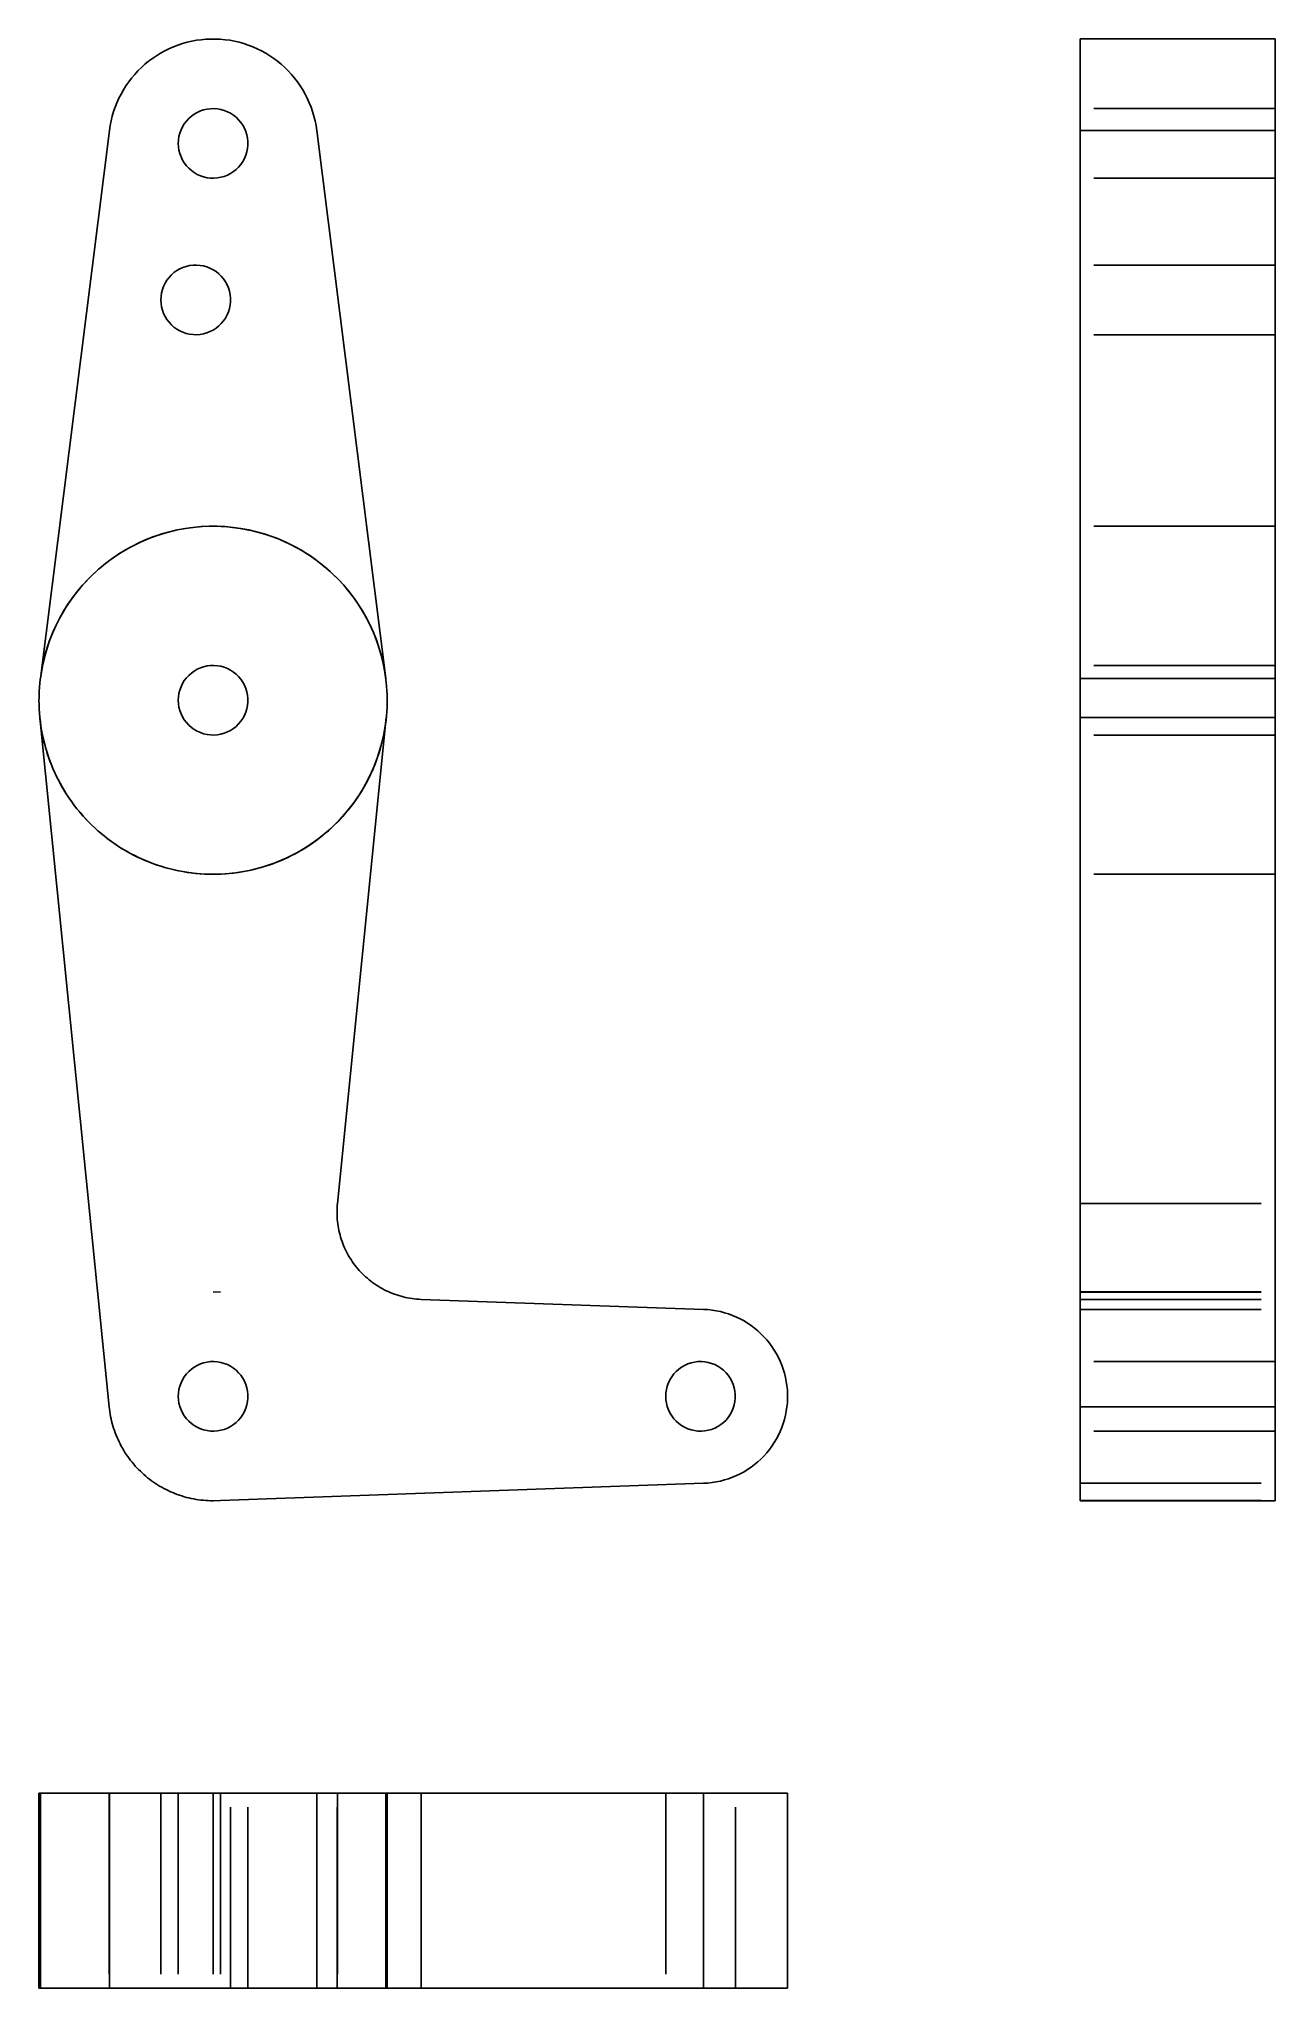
# Model space of a CAD drawing. Extents: x 0 to 0.68, y 0 to 1.08.
import ezdxf

# ---------------------------------------------------------------- set-up
doc = ezdxf.new("R2010")
doc.units = 0
doc.linetypes.add('HIDDEN', pattern=[0.040385, 0.026937, -0.013448])
for name, color, linetype in [('FRONT', 7, 'CONTINUOUS'), ('LEFT', 7, 'CONTINUOUS'), ('LEFT_HID', 7, 'HIDDEN'), ('TOP', 7, 'CONTINUOUS'), ('TOP_HID', 7, 'HIDDEN')]:
    doc.layers.add(name, color=color, linetype=linetype)

msp = doc.modelspace()

# ---------------------------------------------------------------- linework, layer by layer
at = {"layer": 'FRONT'}
for p, q in [((0.062657, 1.066203), (0.060538, 1.064617)), ((0.064847, 1.06769), (0.062657, 1.066203)), ((0.067103, 1.069075), (0.064847, 1.06769)), ((0.06942, 1.070355), (0.067103, 1.069075)), ((0.071793, 1.071528), (0.06942, 1.070355)), ((0.074218, 1.07259), (0.071793, 1.071528)), ((0.076688, 1.07354), (0.074218, 1.07259)), ((0.0792, 1.074376), (0.076688, 1.07354)), ((0.081747, 1.075095), (0.0792, 1.074376)), ((0.084325, 1.075697), (0.081747, 1.075095)), ((0.086928, 1.076181), (0.084325, 1.075697)), ((0.08955, 1.076544), (0.086928, 1.076181)), ((0.092186, 1.076786), (0.08955, 1.076544)), ((0.09483, 1.076908), (0.092186, 1.076786)), ((0.097477, 1.076908), (0.09483, 1.076908)), ((0.100122, 1.076786), (0.097477, 1.076908)), ((0.102758, 1.076544), (0.100122, 1.076786)), ((0.10538, 1.076181), (0.102758, 1.076544)), ((0.107982, 1.075697), (0.10538, 1.076181)), ((0.11056, 1.075095), (0.107982, 1.075697)), ((0.113108, 1.074376), (0.11056, 1.075095)), ((0.115619, 1.07354), (0.113108, 1.074376)), ((0.11809, 1.07259), (0.115619, 1.07354)), ((0.120515, 1.071528), (0.11809, 1.07259)), ((0.122888, 1.070355), (0.120515, 1.071528)), ((0.125205, 1.069075), (0.122888, 1.070355)), ((0.127461, 1.06769), (0.125205, 1.069075)), ((0.129651, 1.066203), (0.127461, 1.06769)), ((0.13177, 1.064617), (0.129651, 1.066203)), ((0.052852, 1.057354), (0.051149, 1.055327)), ((0.054646, 1.0593), (0.052852, 1.057354)), ((0.056528, 1.061162), (0.054646, 1.0593)), ((0.058493, 1.062935), (0.056528, 1.061162)), ((0.060538, 1.064617), (0.058493, 1.062935)), ((0.133815, 1.062935), (0.13177, 1.064617)), ((0.13578, 1.061162), (0.133815, 1.062935)), ((0.137661, 1.0593), (0.13578, 1.061162)), ((0.139456, 1.057354), (0.137661, 1.0593)), ((0.141159, 1.055327), (0.139456, 1.057354)), ((0.045316, 1.046506), (0.044119, 1.044146)), ((0.046621, 1.04881), (0.045316, 1.046506)), ((0.04803, 1.051051), (0.046621, 1.04881)), ((0.04954, 1.053225), (0.04803, 1.051051)), ((0.051149, 1.055327), (0.04954, 1.053225)), ((0.142767, 1.053225), (0.141159, 1.055327)), ((0.144278, 1.051051), (0.142767, 1.053225)), ((0.145687, 1.04881), (0.144278, 1.051051)), ((0.146991, 1.046506), (0.145687, 1.04881)), ((0.148189, 1.044146), (0.146991, 1.046506)), ((0.040445, 1.03423), (0.039816, 1.031658)), ((0.041192, 1.036769), (0.040445, 1.03423)), ((0.042054, 1.039272), (0.041192, 1.036769)), ((0.043031, 1.041733), (0.042054, 1.039272)), ((0.044119, 1.044146), (0.043031, 1.041733)), ((0.084164, 1.034266), (0.082726, 1.032997)), ((0.08572, 1.035385), (0.084164, 1.034266)), ((0.087381, 1.036344), (0.08572, 1.035385)), ((0.089128, 1.037132), (0.087381, 1.036344)), ((0.090945, 1.037743), (0.089128, 1.037132)), ((0.092814, 1.038169), (0.090945, 1.037743)), ((0.094717, 1.038408), (0.092814, 1.038169)), ((0.096633, 1.038456), (0.094717, 1.038408)), ((0.098545, 1.038312), (0.096633, 1.038456)), ((0.100433, 1.037979), (0.098545, 1.038312)), ((0.102279, 1.03746), (0.100433, 1.037979)), ((0.104063, 1.03676), (0.102279, 1.03746)), ((0.105769, 1.035885), (0.104063, 1.03676)), ((0.10738, 1.034845), (0.105769, 1.035885)), ((0.108879, 1.03365), (0.10738, 1.034845)), ((0.149277, 1.041733), (0.148189, 1.044146)), ((0.150253, 1.039272), (0.149277, 1.041733)), ((0.151116, 1.036769), (0.150253, 1.039272)), ((0.151862, 1.03423), (0.151116, 1.036769)), ((0.152492, 1.031658), (0.151862, 1.03423)), ((0.038914, 1.026443), (0.000754, 0.723557)), ((0.039305, 1.029061), (0.038914, 1.026443)), ((0.039816, 1.031658), (0.039305, 1.029061)), ((0.077777, 1.024899), (0.077304, 1.023041)), ((0.078433, 1.026701), (0.077777, 1.024899)), ((0.079265, 1.028428), (0.078433, 1.026701)), ((0.080265, 1.030064), (0.079265, 1.028428)), ((0.081422, 1.031592), (0.080265, 1.030064)), ((0.082726, 1.032997), (0.081422, 1.031592)), ((0.110251, 1.032311), (0.108879, 1.03365)), ((0.111483, 1.030842), (0.110251, 1.032311)), ((0.112563, 1.029258), (0.111483, 1.030842)), ((0.11348, 1.027575), (0.112563, 1.029258)), ((0.114225, 1.025808), (0.11348, 1.027575)), ((0.11479, 1.023976), (0.114225, 1.025808)), ((0.11517, 1.022097), (0.11479, 1.023976)), ((0.153002, 1.029061), (0.152492, 1.031658)), ((0.153394, 1.026443), (0.153002, 1.029061)), ((0.191554, 0.723558), (0.153394, 1.026443)), ((0.077019, 1.021146), (0.076923, 1.019231)), ((0.076923, 1.019231), (0.077019, 1.017316)), ((0.077304, 1.023041), (0.077019, 1.021146)), ((0.077019, 1.017316), (0.077304, 1.01542)), ((0.077304, 1.01542), (0.077777, 1.013562)), ((0.077777, 1.013562), (0.078433, 1.011761)), ((0.11348, 1.010887), (0.114225, 1.012653)), ((0.114225, 1.012653), (0.11479, 1.014485)), ((0.11479, 1.014485), (0.11517, 1.016365)), ((0.115361, 1.020189), (0.11517, 1.022097)), ((0.11517, 1.016365), (0.115361, 1.018272)), ((0.115361, 1.018272), (0.115361, 1.020189)), ((0.078433, 1.011761), (0.079265, 1.010034)), ((0.079265, 1.010034), (0.080265, 1.008398)), ((0.080265, 1.008398), (0.081422, 1.006869)), ((0.081422, 1.006869), (0.082726, 1.005464)), ((0.082726, 1.005464), (0.084164, 1.004196)), ((0.084164, 1.004196), (0.08572, 1.003076)), ((0.08572, 1.003076), (0.087381, 1.002118)), ((0.087381, 1.002118), (0.089128, 1.001329)), ((0.102279, 1.001001), (0.104063, 1.001702)), ((0.104063, 1.001702), (0.105769, 1.002576)), ((0.105769, 1.002576), (0.10738, 1.003617)), ((0.10738, 1.003617), (0.108879, 1.004812)), ((0.108879, 1.004812), (0.110251, 1.006151)), ((0.110251, 1.006151), (0.111483, 1.007619)), ((0.111483, 1.007619), (0.112563, 1.009203)), ((0.112563, 1.009203), (0.11348, 1.010887)), ((0.089128, 1.001329), (0.090945, 1.000719)), ((0.090945, 1.000719), (0.092814, 1.000292)), ((0.092814, 1.000292), (0.094717, 1.000054)), ((0.094717, 1.000054), (0.096633, 1.000006)), ((0.096633, 1.000006), (0.098545, 1.000149)), ((0.098545, 1.000149), (0.100433, 1.000482)), ((0.100433, 1.000482), (0.102279, 1.001001)), ((0.074548, 0.947804), (0.073111, 0.946536)), ((0.076105, 0.948924), (0.074548, 0.947804)), ((0.077765, 0.949882), (0.076105, 0.948924)), ((0.079513, 0.950671), (0.077765, 0.949882)), ((0.08133, 0.951281), (0.079513, 0.950671)), ((0.083199, 0.951708), (0.08133, 0.951281)), ((0.085101, 0.951946), (0.083199, 0.951708)), ((0.087018, 0.951994), (0.085101, 0.951946)), ((0.08893, 0.951851), (0.087018, 0.951994)), ((0.090818, 0.951518), (0.08893, 0.951851)), ((0.092663, 0.950999), (0.090818, 0.951518)), ((0.094448, 0.950298), (0.092663, 0.950999)), ((0.096154, 0.949424), (0.094448, 0.950298)), ((0.097764, 0.948383), (0.096154, 0.949424)), ((0.099263, 0.947188), (0.097764, 0.948383)), ((0.068162, 0.938438), (0.067689, 0.93658)), ((0.068818, 0.940239), (0.068162, 0.938438)), ((0.06965, 0.941966), (0.068818, 0.940239)), ((0.070649, 0.943602), (0.06965, 0.941966)), ((0.071807, 0.945131), (0.070649, 0.943602)), ((0.073111, 0.946536), (0.071807, 0.945131)), ((0.100636, 0.945849), (0.099263, 0.947188)), ((0.101868, 0.944381), (0.100636, 0.945849)), ((0.102948, 0.942797), (0.101868, 0.944381)), ((0.103865, 0.941113), (0.102948, 0.942797)), ((0.104609, 0.939347), (0.103865, 0.941113)), ((0.105175, 0.937515), (0.104609, 0.939347)), ((0.105554, 0.935635), (0.105175, 0.937515)), ((0.067403, 0.934684), (0.067308, 0.932769)), ((0.067308, 0.932769), (0.067403, 0.930854)), ((0.067689, 0.93658), (0.067403, 0.934684)), ((0.067403, 0.930854), (0.067689, 0.928959)), ((0.067689, 0.928959), (0.068162, 0.927101)), ((0.068162, 0.927101), (0.068818, 0.925299)), ((0.103865, 0.924425), (0.104609, 0.926192)), ((0.104609, 0.926192), (0.105175, 0.928024)), ((0.105175, 0.928024), (0.105554, 0.929903)), ((0.105745, 0.933728), (0.105554, 0.935635)), ((0.105554, 0.929903), (0.105745, 0.931811)), ((0.105745, 0.931811), (0.105745, 0.933728)), ((0.068818, 0.925299), (0.06965, 0.923572)), ((0.06965, 0.923572), (0.070649, 0.921936)), ((0.070649, 0.921936), (0.071807, 0.920408)), ((0.071807, 0.920408), (0.073111, 0.919003)), ((0.073111, 0.919003), (0.074548, 0.917734)), ((0.074548, 0.917734), (0.076105, 0.916615)), ((0.076105, 0.916615), (0.077765, 0.915656)), ((0.077765, 0.915656), (0.079513, 0.914868)), ((0.094448, 0.91524), (0.096154, 0.916115)), ((0.096154, 0.916115), (0.097764, 0.917155)), ((0.097764, 0.917155), (0.099263, 0.91835)), ((0.099263, 0.91835), (0.100636, 0.919689)), ((0.100636, 0.919689), (0.101868, 0.921158)), ((0.101868, 0.921158), (0.102948, 0.922742)), ((0.102948, 0.922742), (0.103865, 0.924425)), ((0.079513, 0.914868), (0.08133, 0.914257)), ((0.08133, 0.914257), (0.083199, 0.913831)), ((0.083199, 0.913831), (0.085101, 0.913592)), ((0.085101, 0.913592), (0.087018, 0.913544)), ((0.087018, 0.913544), (0.08893, 0.913688)), ((0.08893, 0.913688), (0.090818, 0.914021)), ((0.090818, 0.914021), (0.092663, 0.91454)), ((0.092663, 0.91454), (0.094448, 0.91524)), ((0.056409, 0.799094), (0.050145, 0.79597)), ((0.051596, 0.796745), (0.055551, 0.798699)), ((0.055551, 0.798699), (0.059592, 0.80047)), ((0.062883, 0.801753), (0.056409, 0.799094)), ((0.059592, 0.80047), (0.06371, 0.802054)), ((0.069534, 0.803934), (0.062883, 0.801753)), ((0.06371, 0.802054), (0.067897, 0.803446)), ((0.067897, 0.803446), (0.072142, 0.804646)), ((0.076326, 0.805626), (0.069534, 0.803934)), ((0.072142, 0.804646), (0.076439, 0.805649)), ((0.083223, 0.806819), (0.076326, 0.805626)), ((0.076439, 0.805649), (0.080776, 0.806455)), ((0.080776, 0.806455), (0.085147, 0.80706)), ((0.090189, 0.807507), (0.083223, 0.806819)), ((0.085147, 0.80706), (0.08954, 0.807465)), ((0.08954, 0.807465), (0.093947, 0.807667)), ((0.097186, 0.807687), (0.090189, 0.807507)), ((0.093947, 0.807667), (0.098359, 0.807667)), ((0.104178, 0.807357), (0.097186, 0.807687)), ((0.098359, 0.807667), (0.102766, 0.807465)), ((0.102766, 0.807465), (0.10716, 0.80706)), ((0.111127, 0.806519), (0.104178, 0.807357)), ((0.10716, 0.80706), (0.11153, 0.806455)), ((0.117997, 0.805178), (0.111127, 0.806519)), ((0.11153, 0.806455), (0.115868, 0.80565)), ((0.115868, 0.80565), (0.120164, 0.804646)), ((0.124751, 0.803341), (0.117997, 0.805178)), ((0.120164, 0.804646), (0.12441, 0.803447)), ((0.12441, 0.803447), (0.128596, 0.802054)), ((0.131353, 0.801018), (0.124751, 0.803341)), ((0.128596, 0.802054), (0.132714, 0.800471)), ((0.137769, 0.79822), (0.131353, 0.801018)), ((0.132714, 0.800471), (0.136755, 0.7987)), ((0.136755, 0.7987), (0.140711, 0.796746)), ((0.143965, 0.794963), (0.137769, 0.79822)), ((0.03838, 0.7884), (0.032942, 0.783994)), ((0.033385, 0.784378), (0.036792, 0.787181)), ((0.036792, 0.787181), (0.040325, 0.789824)), ((0.044125, 0.7924), (0.03838, 0.7884)), ((0.040325, 0.789824), (0.043975, 0.792303)), ((0.043975, 0.792303), (0.047734, 0.794611)), ((0.050145, 0.79597), (0.044125, 0.7924)), ((0.047734, 0.794611), (0.051596, 0.796745)), ((0.140711, 0.796746), (0.144572, 0.794612)), ((0.149907, 0.791264), (0.143965, 0.794963)), ((0.144572, 0.794612), (0.148332, 0.792304)), ((0.148332, 0.792304), (0.151982, 0.789825)), ((0.155564, 0.787142), (0.149907, 0.791264)), ((0.151982, 0.789825), (0.155514, 0.787182)), ((0.155514, 0.787182), (0.158922, 0.784379)), ((0.160907, 0.78262), (0.155564, 0.787142)), ((0.027838, 0.779204), (0.023097, 0.774055)), ((0.023983, 0.775075), (0.026974, 0.778319)), ((0.026974, 0.778319), (0.03011, 0.781422)), ((0.032942, 0.783994), (0.027838, 0.779204)), ((0.03011, 0.781422), (0.033385, 0.784378)), ((0.158922, 0.784379), (0.162197, 0.781423)), ((0.165906, 0.777721), (0.160907, 0.78262)), ((0.162197, 0.781423), (0.165333, 0.77832)), ((0.165333, 0.77832), (0.168324, 0.775077)), ((0.170536, 0.772472), (0.165906, 0.777721)), ((0.018743, 0.768574), (0.014799, 0.762792)), ((0.015947, 0.76457), (0.018464, 0.768194)), ((0.018464, 0.768194), (0.021144, 0.771698)), ((0.023097, 0.774055), (0.018743, 0.768574)), ((0.021144, 0.771698), (0.023983, 0.775075)), ((0.168324, 0.775077), (0.171163, 0.771699)), ((0.174772, 0.766899), (0.170536, 0.772472)), ((0.171163, 0.771699), (0.173843, 0.768195)), ((0.173843, 0.768195), (0.17636, 0.764572)), ((0.178591, 0.761033), (0.174772, 0.766899)), ((0.011286, 0.756738), (0.008223, 0.750444)), ((0.009428, 0.753062), (0.011424, 0.756996)), ((0.014799, 0.762792), (0.011286, 0.756738)), ((0.011424, 0.756996), (0.013598, 0.760835)), ((0.013598, 0.760835), (0.015947, 0.76457)), ((0.17636, 0.764572), (0.178709, 0.760837)), ((0.181973, 0.754905), (0.178591, 0.761033)), ((0.178709, 0.760837), (0.180883, 0.756998)), ((0.180883, 0.756998), (0.182879, 0.753063)), ((0.1849, 0.748547), (0.181973, 0.754905)), ((0.005625, 0.743944), (0.003508, 0.737273)), ((0.00455, 0.740768), (0.005987, 0.744939)), ((0.008223, 0.750444), (0.005625, 0.743944)), ((0.005987, 0.744939), (0.007614, 0.74904)), ((0.007614, 0.74904), (0.009428, 0.753062)), ((0.182879, 0.753063), (0.184693, 0.749041)), ((0.184693, 0.749041), (0.18632, 0.74494)), ((0.187357, 0.741993), (0.1849, 0.748547)), ((0.18632, 0.74494), (0.187757, 0.740769)), ((0.003508, 0.737273), (0.001881, 0.730465)), ((0.002257, 0.732249), (0.003306, 0.736535)), ((0.003306, 0.736535), (0.00455, 0.740768)), ((0.189331, 0.735278), (0.187357, 0.741993)), ((0.187757, 0.740769), (0.189002, 0.736536)), ((0.189002, 0.736536), (0.190051, 0.732251)), ((0.190811, 0.728437), (0.189331, 0.735278)), ((0.000534, 0.721657), (0.000514, 0.721467)), ((0.000554, 0.721847), (0.000534, 0.721657)), ((0.000575, 0.722037), (0.000554, 0.721847)), ((0.000596, 0.722227), (0.000575, 0.722037)), ((0.000617, 0.722417), (0.000596, 0.722227)), ((0.000639, 0.722607), (0.000617, 0.722417)), ((0.000661, 0.722797), (0.000639, 0.722607)), ((0.000684, 0.722987), (0.000661, 0.722797)), ((0.000707, 0.723177), (0.000684, 0.722987)), ((0.00073, 0.723367), (0.000707, 0.723177)), ((0.000754, 0.723557), (0.00073, 0.723367)), ((0.001881, 0.730465), (0.000754, 0.723557)), ((0.000754, 0.723557), (0.001406, 0.72792)), ((0.001406, 0.72792), (0.002257, 0.732249)), ((0.080265, 0.722372), (0.079265, 0.720736)), ((0.081422, 0.7239), (0.080265, 0.722372)), ((0.082726, 0.725305), (0.081422, 0.7239)), ((0.084164, 0.726574), (0.082726, 0.725305)), ((0.08572, 0.727693), (0.084164, 0.726574)), ((0.087381, 0.728651), (0.08572, 0.727693)), ((0.089128, 0.72944), (0.087381, 0.728651)), ((0.090945, 0.73005), (0.089128, 0.72944)), ((0.092814, 0.730477), (0.090945, 0.73005)), ((0.094717, 0.730715), (0.092814, 0.730477)), ((0.096633, 0.730763), (0.094717, 0.730715)), ((0.098545, 0.73062), (0.096633, 0.730763)), ((0.100433, 0.730287), (0.098545, 0.73062)), ((0.102279, 0.729768), (0.100433, 0.730287)), ((0.104063, 0.729067), (0.102279, 0.729768)), ((0.105769, 0.728193), (0.104063, 0.729067)), ((0.10738, 0.727153), (0.105769, 0.728193)), ((0.108879, 0.725957), (0.10738, 0.727153)), ((0.110251, 0.724619), (0.108879, 0.725957)), ((0.111483, 0.72315), (0.110251, 0.724619)), ((0.112563, 0.721566), (0.111483, 0.72315)), ((0.11348, 0.719882), (0.112563, 0.721566)), ((0.190051, 0.732251), (0.190902, 0.727922)), ((0.19179, 0.721506), (0.190811, 0.728437)), ((0.190902, 0.727922), (0.191554, 0.723558)), ((0.000001, 0.711921), (0, 0.71173)), ((0, 0.71173), (0, 0.711538)), ((0, 0.711538), (0.00003, 0.709141)), ((0.000002, 0.712112), (0.000001, 0.711921)), ((0.000003, 0.712304), (0.000002, 0.712112)), ((0.000005, 0.712495), (0.000003, 0.712304)), ((0.000007, 0.712686), (0.000005, 0.712495)), ((0.000009, 0.712877), (0.000007, 0.712686)), ((0.000012, 0.713069), (0.000009, 0.712877)), ((0.000015, 0.71326), (0.000012, 0.713069)), ((0.000019, 0.713451), (0.000015, 0.71326)), ((0.000023, 0.713642), (0.000019, 0.713451)), ((0.000027, 0.713833), (0.000023, 0.713642)), ((0.000032, 0.714025), (0.000027, 0.713833)), ((0.000037, 0.714216), (0.000032, 0.714025)), ((0.000043, 0.714407), (0.000037, 0.714216)), ((0.000049, 0.714598), (0.000043, 0.714407)), ((0.000055, 0.714789), (0.000049, 0.714598)), ((0.000062, 0.714981), (0.000055, 0.714789)), ((0.000069, 0.715172), (0.000062, 0.714981)), ((0.000076, 0.715363), (0.000069, 0.715172)), ((0.000084, 0.715554), (0.000076, 0.715363)), ((0.000092, 0.715745), (0.000084, 0.715554)), ((0.000101, 0.715936), (0.000092, 0.715745)), ((0.00011, 0.716127), (0.000101, 0.715936)), ((0.000119, 0.716318), (0.00011, 0.716127)), ((0.000129, 0.716509), (0.000119, 0.716318)), ((0.000139, 0.7167), (0.000129, 0.716509)), ((0.000149, 0.716891), (0.000139, 0.7167)), ((0.00016, 0.717082), (0.000149, 0.716891)), ((0.000171, 0.717273), (0.00016, 0.717082)), ((0.000183, 0.717464), (0.000171, 0.717273)), ((0.000195, 0.717655), (0.000183, 0.717464)), ((0.000207, 0.717846), (0.000195, 0.717655)), ((0.00022, 0.718037), (0.000207, 0.717846)), ((0.000233, 0.718227), (0.00022, 0.718037)), ((0.000246, 0.718418), (0.000233, 0.718227)), ((0.00026, 0.718609), (0.000246, 0.718418)), ((0.000275, 0.7188), (0.00026, 0.718609)), ((0.000289, 0.71899), (0.000275, 0.7188)), ((0.000304, 0.719181), (0.000289, 0.71899)), ((0.00032, 0.719372), (0.000304, 0.719181)), ((0.000335, 0.719562), (0.00032, 0.719372)), ((0.000352, 0.719753), (0.000335, 0.719562)), ((0.000368, 0.719944), (0.000352, 0.719753)), ((0.000385, 0.720134), (0.000368, 0.719944)), ((0.000402, 0.720325), (0.000385, 0.720134)), ((0.00042, 0.720515), (0.000402, 0.720325)), ((0.000438, 0.720705), (0.00042, 0.720515)), ((0.000456, 0.720896), (0.000438, 0.720705)), ((0.000475, 0.721086), (0.000456, 0.720896)), ((0.000494, 0.721276), (0.000475, 0.721086)), ((0.000514, 0.721467), (0.000494, 0.721276)), ((0.077019, 0.713453), (0.076923, 0.711538)), ((0.076923, 0.711538), (0.077019, 0.709624)), ((0.077304, 0.715349), (0.077019, 0.713453)), ((0.077777, 0.717207), (0.077304, 0.715349)), ((0.078433, 0.719008), (0.077777, 0.717207)), ((0.079265, 0.720736), (0.078433, 0.719008)), ((0.114225, 0.718116), (0.11348, 0.719882)), ((0.11479, 0.716284), (0.114225, 0.718116)), ((0.11517, 0.714405), (0.11479, 0.716284)), ((0.115361, 0.712497), (0.11517, 0.714405)), ((0.115361, 0.71058), (0.115361, 0.712497)), ((0.192261, 0.714522), (0.19179, 0.721506)), ((0.192224, 0.707523), (0.192261, 0.714522)), ((0.00003, 0.709141), (0.00012, 0.706746)), ((0.00012, 0.706746), (0.000269, 0.704353)), ((0.000269, 0.704353), (0.000478, 0.701965)), ((0.000478, 0.701965), (0.000746, 0.699582)), ((0.000482, 0.701923), (0.038751, 0.321154)), ((0.000732, 0.699693), (0.000482, 0.701923)), ((0.077019, 0.709624), (0.077304, 0.707728)), ((0.077304, 0.707728), (0.077777, 0.70587)), ((0.077777, 0.70587), (0.078433, 0.704069)), ((0.078433, 0.704069), (0.079265, 0.702341)), ((0.079265, 0.702341), (0.080265, 0.700705)), ((0.080265, 0.700705), (0.081422, 0.699177)), ((0.111483, 0.699927), (0.112563, 0.701511)), ((0.112563, 0.701511), (0.11348, 0.703195)), ((0.11348, 0.703195), (0.114225, 0.704961)), ((0.114225, 0.704961), (0.11479, 0.706793)), ((0.11479, 0.706793), (0.11517, 0.708672)), ((0.11517, 0.708672), (0.115361, 0.71058)), ((0.164845, 0.433465), (0.191826, 0.701923)), ((0.190624, 0.693625), (0.191677, 0.700545)), ((0.191826, 0.701923), (0.191576, 0.699693)), ((0.191677, 0.700545), (0.192224, 0.707523)), ((0.001035, 0.697469), (0.000732, 0.699693)), ((0.000746, 0.699582), (0.001074, 0.697207)), ((0.001389, 0.695252), (0.001035, 0.697469)), ((0.001074, 0.697207), (0.001461, 0.694842)), ((0.001795, 0.693045), (0.001389, 0.695252)), ((0.001461, 0.694842), (0.001906, 0.692486)), ((0.002252, 0.690847), (0.001795, 0.693045)), ((0.001906, 0.692486), (0.002411, 0.690142)), ((0.002761, 0.688661), (0.002252, 0.690847)), ((0.002411, 0.690142), (0.002973, 0.687812)), ((0.081422, 0.699177), (0.082726, 0.697772)), ((0.082726, 0.697772), (0.084164, 0.696503)), ((0.084164, 0.696503), (0.08572, 0.695384)), ((0.08572, 0.695384), (0.087381, 0.694426)), ((0.087381, 0.694426), (0.089128, 0.693637)), ((0.089128, 0.693637), (0.090945, 0.693026)), ((0.090945, 0.693026), (0.092814, 0.6926)), ((0.092814, 0.6926), (0.094717, 0.692361)), ((0.094717, 0.692361), (0.096633, 0.692314)), ((0.096633, 0.692314), (0.098545, 0.692457)), ((0.098545, 0.692457), (0.100433, 0.69279)), ((0.100433, 0.69279), (0.102279, 0.693309)), ((0.102279, 0.693309), (0.104063, 0.69401)), ((0.104063, 0.69401), (0.105769, 0.694884)), ((0.105769, 0.694884), (0.10738, 0.695924)), ((0.10738, 0.695924), (0.108879, 0.69712)), ((0.108879, 0.69712), (0.110251, 0.698458)), ((0.110251, 0.698458), (0.111483, 0.699927)), ((0.189071, 0.6868), (0.190624, 0.693625)), ((0.190055, 0.690847), (0.189547, 0.688661)), ((0.190513, 0.693045), (0.190055, 0.690847)), ((0.190919, 0.695252), (0.190513, 0.693045)), ((0.191273, 0.697469), (0.190919, 0.695252)), ((0.191576, 0.699693), (0.191273, 0.697469)), ((0.00332, 0.686488), (0.002761, 0.688661)), ((0.002973, 0.687812), (0.003594, 0.685496)), ((0.00393, 0.684328), (0.00332, 0.686488)), ((0.003594, 0.685496), (0.004272, 0.683197)), ((0.004591, 0.682182), (0.00393, 0.684328)), ((0.004272, 0.683197), (0.005007, 0.680915)), ((0.005301, 0.680053), (0.004591, 0.682182)), ((0.005007, 0.680915), (0.005799, 0.678652)), ((0.00606, 0.677941), (0.005301, 0.680053)), ((0.005799, 0.678652), (0.006647, 0.67641)), ((0.184498, 0.673579), (0.187025, 0.680106)), ((0.187007, 0.680053), (0.186247, 0.677941)), ((0.187717, 0.682182), (0.187007, 0.680053)), ((0.187025, 0.680106), (0.189071, 0.6868)), ((0.188377, 0.684328), (0.187717, 0.682182)), ((0.188987, 0.686488), (0.188377, 0.684328)), ((0.189547, 0.688661), (0.188987, 0.686488)), ((0.006869, 0.675847), (0.00606, 0.677941)), ((0.006647, 0.67641), (0.00755, 0.674189)), ((0.007727, 0.673773), (0.006869, 0.675847)), ((0.00755, 0.674189), (0.008509, 0.671992)), ((0.008632, 0.671719), (0.007727, 0.673773)), ((0.008509, 0.671992), (0.009522, 0.669819)), ((0.009585, 0.669687), (0.008632, 0.671719)), ((0.009522, 0.669819), (0.010589, 0.667672)), ((0.010586, 0.667678), (0.009585, 0.669687)), ((0.181502, 0.667253), (0.184498, 0.673579)), ((0.182722, 0.669687), (0.181722, 0.667678)), ((0.183676, 0.671719), (0.182722, 0.669687)), ((0.184581, 0.673773), (0.183676, 0.671719)), ((0.185439, 0.675847), (0.184581, 0.673773)), ((0.186247, 0.677941), (0.185439, 0.675847)), ((0.011633, 0.665693), (0.010586, 0.667678)), ((0.010589, 0.667672), (0.011709, 0.665553)), ((0.012726, 0.663733), (0.011633, 0.665693)), ((0.011709, 0.665553), (0.012882, 0.663462)), ((0.013865, 0.661798), (0.012726, 0.663733)), ((0.012882, 0.663462), (0.014107, 0.6614)), ((0.015048, 0.659891), (0.013865, 0.661798)), ((0.014107, 0.6614), (0.015382, 0.659371)), ((0.016276, 0.658012), (0.015048, 0.659891)), ((0.015382, 0.659371), (0.016708, 0.657373)), ((0.017547, 0.656162), (0.016276, 0.658012)), ((0.016708, 0.657373), (0.018083, 0.655409)), ((0.174173, 0.655337), (0.178055, 0.661161)), ((0.176032, 0.658012), (0.174761, 0.656162)), ((0.17726, 0.659891), (0.176032, 0.658012)), ((0.178443, 0.661798), (0.17726, 0.659891)), ((0.178055, 0.661161), (0.181502, 0.667253)), ((0.179582, 0.663733), (0.178443, 0.661798)), ((0.180675, 0.665693), (0.179582, 0.663733)), ((0.181722, 0.667678), (0.180675, 0.665693)), ((0.018861, 0.654343), (0.017547, 0.656162)), ((0.018083, 0.655409), (0.019506, 0.65348)), ((0.020217, 0.652554), (0.018861, 0.654343)), ((0.019506, 0.65348), (0.020978, 0.651588)), ((0.021614, 0.650798), (0.020217, 0.652554)), ((0.020978, 0.651588), (0.022496, 0.649732)), ((0.023052, 0.649074), (0.021614, 0.650798)), ((0.022496, 0.649732), (0.024059, 0.647915)), ((0.02453, 0.647385), (0.023052, 0.649074)), ((0.024059, 0.647915), (0.025668, 0.646137)), ((0.026047, 0.645731), (0.02453, 0.647385)), ((0.165192, 0.644611), (0.169878, 0.64981)), ((0.167777, 0.647385), (0.16626, 0.645731)), ((0.169255, 0.649074), (0.167777, 0.647385)), ((0.170693, 0.650798), (0.169255, 0.649074)), ((0.169878, 0.64981), (0.174173, 0.655337)), ((0.172091, 0.652554), (0.170693, 0.650798)), ((0.173447, 0.654343), (0.172091, 0.652554)), ((0.174761, 0.656162), (0.173447, 0.654343)), ((0.025668, 0.646137), (0.02732, 0.6444)), ((0.027602, 0.644112), (0.026047, 0.645731)), ((0.02732, 0.6444), (0.029016, 0.642705)), ((0.029195, 0.642531), (0.027602, 0.644112)), ((0.029016, 0.642705), (0.030753, 0.641053)), ((0.030824, 0.640987), (0.029195, 0.642531)), ((0.030753, 0.641053), (0.03253, 0.639444)), ((0.032488, 0.639481), (0.030824, 0.640987)), ((0.034188, 0.638014), (0.032488, 0.639481)), ((0.03253, 0.639444), (0.034347, 0.63788)), ((0.035921, 0.636588), (0.034188, 0.638014)), ((0.034347, 0.63788), (0.036203, 0.636362)), ((0.037687, 0.635203), (0.035921, 0.636588)), ((0.036203, 0.636362), (0.038096, 0.634891)), ((0.156387, 0.636588), (0.154621, 0.635203)), ((0.154749, 0.635301), (0.16014, 0.639766)), ((0.15812, 0.638014), (0.156387, 0.636588)), ((0.159819, 0.639481), (0.15812, 0.638014)), ((0.161484, 0.640987), (0.159819, 0.639481)), ((0.16014, 0.639766), (0.165192, 0.644611)), ((0.163113, 0.642531), (0.161484, 0.640987)), ((0.164705, 0.644112), (0.163113, 0.642531)), ((0.16626, 0.645731), (0.164705, 0.644112)), ((0.039484, 0.633859), (0.037687, 0.635203)), ((0.038096, 0.634891), (0.040025, 0.633467)), ((0.041313, 0.632557), (0.039484, 0.633859)), ((0.040025, 0.633467), (0.041988, 0.632092)), ((0.043171, 0.631299), (0.041313, 0.632557)), ((0.041988, 0.632092), (0.043986, 0.630767)), ((0.045059, 0.630084), (0.043171, 0.631299)), ((0.043986, 0.630767), (0.046016, 0.629491)), ((0.046974, 0.628913), (0.045059, 0.630084)), ((0.046016, 0.629491), (0.048077, 0.628267)), ((0.048916, 0.627788), (0.046974, 0.628913)), ((0.048077, 0.628267), (0.050168, 0.627094)), ((0.050883, 0.626708), (0.048916, 0.627788)), ((0.050168, 0.627094), (0.052287, 0.625974)), ((0.052876, 0.625675), (0.050883, 0.626708)), ((0.052287, 0.625974), (0.054434, 0.624907)), ((0.054892, 0.624688), (0.052876, 0.625675)), ((0.054434, 0.624907), (0.056607, 0.623894)), ((0.05693, 0.623748), (0.054892, 0.624688)), ((0.137416, 0.624688), (0.135377, 0.623748)), ((0.136837, 0.624415), (0.143067, 0.627605)), ((0.139432, 0.625675), (0.137416, 0.624688)), ((0.141424, 0.626708), (0.139432, 0.625675)), ((0.143392, 0.627788), (0.141424, 0.626708)), ((0.143067, 0.627605), (0.149048, 0.631241)), ((0.145334, 0.628913), (0.143392, 0.627788)), ((0.147249, 0.630084), (0.145334, 0.628913)), ((0.149136, 0.631299), (0.147249, 0.630084)), ((0.149048, 0.631241), (0.154749, 0.635301)), ((0.150995, 0.632557), (0.149136, 0.631299)), ((0.152823, 0.633859), (0.150995, 0.632557)), ((0.154621, 0.635203), (0.152823, 0.633859)), ((0.056607, 0.623894), (0.058804, 0.622935)), ((0.05899, 0.622857), (0.05693, 0.623748)), ((0.058804, 0.622935), (0.061025, 0.622031)), ((0.06107, 0.622014), (0.05899, 0.622857)), ((0.061025, 0.622031), (0.063267, 0.621183)), ((0.063169, 0.621219), (0.06107, 0.622014)), ((0.065286, 0.620474), (0.063169, 0.621219)), ((0.063267, 0.621183), (0.06553, 0.620392)), ((0.06742, 0.619778), (0.065286, 0.620474)), ((0.06553, 0.620392), (0.067812, 0.619656)), ((0.06957, 0.619132), (0.06742, 0.619778)), ((0.067812, 0.619656), (0.070111, 0.618978)), ((0.071734, 0.618537), (0.06957, 0.619132)), ((0.070111, 0.618978), (0.072427, 0.618358)), ((0.073912, 0.617992), (0.071734, 0.618537)), ((0.072427, 0.618358), (0.074758, 0.617795)), ((0.076101, 0.617499), (0.073912, 0.617992)), ((0.074758, 0.617795), (0.077101, 0.617291)), ((0.078302, 0.617056), (0.076101, 0.617499)), ((0.077101, 0.617291), (0.079457, 0.616845)), ((0.080512, 0.616665), (0.078302, 0.617056)), ((0.079457, 0.616845), (0.081823, 0.616459)), ((0.082731, 0.616326), (0.080512, 0.616665)), ((0.081823, 0.616459), (0.084198, 0.616131)), ((0.084957, 0.616039), (0.082731, 0.616326)), ((0.084198, 0.616131), (0.08658, 0.615862)), ((0.087189, 0.615803), (0.084957, 0.616039)), ((0.08658, 0.615862), (0.088968, 0.615653)), ((0.089426, 0.61562), (0.087189, 0.615803)), ((0.088968, 0.615653), (0.091361, 0.615504)), ((0.091666, 0.615489), (0.089426, 0.61562)), ((0.091361, 0.615504), (0.093757, 0.615415)), ((0.093909, 0.615411), (0.091666, 0.615489)), ((0.093757, 0.615415), (0.096154, 0.615385)), ((0.096154, 0.615385), (0.093909, 0.615411)), ((0.096154, 0.615385), (0.103149, 0.615639)), ((0.098398, 0.615411), (0.096154, 0.615385)), ((0.100641, 0.615489), (0.098398, 0.615411)), ((0.102882, 0.61562), (0.100641, 0.615489)), ((0.105119, 0.615803), (0.102882, 0.61562)), ((0.103149, 0.615639), (0.110106, 0.616402)), ((0.107351, 0.616039), (0.105119, 0.615803)), ((0.109577, 0.616326), (0.107351, 0.616039)), ((0.111796, 0.616665), (0.109577, 0.616326)), ((0.110106, 0.616402), (0.11699, 0.617669)), ((0.114006, 0.617056), (0.111796, 0.616665)), ((0.116207, 0.617499), (0.114006, 0.617056)), ((0.118396, 0.617992), (0.116207, 0.617499)), ((0.11699, 0.617669), (0.123764, 0.619434)), ((0.120574, 0.618537), (0.118396, 0.617992)), ((0.122738, 0.619132), (0.120574, 0.618537)), ((0.124887, 0.619778), (0.122738, 0.619132)), ((0.123764, 0.619434), (0.130391, 0.621686)), ((0.127021, 0.620474), (0.124887, 0.619778)), ((0.129138, 0.621219), (0.127021, 0.620474)), ((0.131238, 0.622014), (0.129138, 0.621219)), ((0.130391, 0.621686), (0.136837, 0.624415)), ((0.133318, 0.622857), (0.131238, 0.622014)), ((0.135377, 0.623748), (0.133318, 0.622857)), ((0.164615, 0.429723), (0.164659, 0.430972)), ((0.164659, 0.430972), (0.164736, 0.432219)), ((0.164736, 0.432219), (0.164845, 0.433465)), ((0.164604, 0.428473), (0.164615, 0.429723)), ((0.164624, 0.427223), (0.164604, 0.428473)), ((0.164678, 0.425974), (0.164624, 0.427223)), ((0.164763, 0.424727), (0.164678, 0.425974)), ((0.164881, 0.423483), (0.164763, 0.424727)), ((0.165032, 0.422242), (0.164881, 0.423483)), ((0.165214, 0.421005), (0.165032, 0.422242)), ((0.165428, 0.419774), (0.165214, 0.421005)), ((0.165675, 0.418548), (0.165428, 0.419774)), ((0.165953, 0.41733), (0.165675, 0.418548)), ((0.166262, 0.416119), (0.165953, 0.41733)), ((0.166603, 0.414916), (0.166262, 0.416119)), ((0.166975, 0.413723), (0.166603, 0.414916)), ((0.167378, 0.41254), (0.166975, 0.413723)), ((0.167811, 0.411367), (0.167378, 0.41254)), ((0.168275, 0.410206), (0.167811, 0.411367)), ((0.168769, 0.409058), (0.168275, 0.410206)), ((0.169292, 0.407923), (0.168769, 0.409058)), ((0.169845, 0.406802), (0.169292, 0.407923)), ((0.170426, 0.405695), (0.169845, 0.406802)), ((0.171036, 0.404604), (0.170426, 0.405695)), ((0.171674, 0.403529), (0.171036, 0.404604)), ((0.17234, 0.402472), (0.171674, 0.403529)), ((0.173033, 0.401431), (0.17234, 0.402472)), ((0.173753, 0.40041), (0.173033, 0.401431)), ((0.174499, 0.399407), (0.173753, 0.40041)), ((0.175271, 0.398423), (0.174499, 0.399407)), ((0.176068, 0.397461), (0.175271, 0.398423)), ((0.17689, 0.396519), (0.176068, 0.397461)), ((0.177736, 0.395599), (0.17689, 0.396519)), ((0.178606, 0.394701), (0.177736, 0.395599)), ((0.179498, 0.393826), (0.178606, 0.394701)), ((0.180413, 0.392974), (0.179498, 0.393826)), ((0.18135, 0.392147), (0.180413, 0.392974)), ((0.182308, 0.391344), (0.18135, 0.392147)), ((0.183287, 0.390566), (0.182308, 0.391344)), ((0.184285, 0.389814), (0.183287, 0.390566)), ((0.185303, 0.389088), (0.184285, 0.389814)), ((0.186339, 0.388389), (0.185303, 0.389088)), ((0.187392, 0.387717), (0.186339, 0.388389)), ((0.188463, 0.387072), (0.187392, 0.387717)), ((0.096154, 0.384615), (0.100257, 0.384469)), ((0.100257, 0.384469), (0.096154, 0.384615)), ((0.189551, 0.386456), (0.188463, 0.387072)), ((0.190654, 0.385867), (0.189551, 0.386456)), ((0.191771, 0.385308), (0.190654, 0.385867)), ((0.192903, 0.384778), (0.191771, 0.385308)), ((0.194049, 0.384277), (0.192903, 0.384778)), ((0.195207, 0.383807), (0.194049, 0.384277)), ((0.196376, 0.383366), (0.195207, 0.383807)), ((0.197557, 0.382956), (0.196376, 0.383366)), ((0.198748, 0.382577), (0.197557, 0.382956)), ((0.199949, 0.382229), (0.198748, 0.382577)), ((0.201158, 0.381912), (0.199949, 0.382229)), ((0.202375, 0.381627), (0.201158, 0.381912)), ((0.203599, 0.381373), (0.202375, 0.381627)), ((0.204829, 0.381151), (0.203599, 0.381373)), ((0.206064, 0.380962), (0.204829, 0.381151)), ((0.207304, 0.380804), (0.206064, 0.380962)), ((0.208548, 0.380678), (0.207304, 0.380804)), ((0.209795, 0.380585), (0.208548, 0.380678)), ((0.211043, 0.380525), (0.209795, 0.380585)), ((0.367095, 0.374969), (0.211043, 0.380525)), ((0.369434, 0.374829), (0.367095, 0.37497)), ((0.371763, 0.374575), (0.369434, 0.374829)), ((0.374077, 0.374208), (0.371763, 0.374575)), ((0.37637, 0.373728), (0.374077, 0.374208)), ((0.378637, 0.373137), (0.37637, 0.373728)), ((0.380873, 0.372437), (0.378637, 0.373137)), ((0.383072, 0.371628), (0.380873, 0.372437)), ((0.385229, 0.370713), (0.383072, 0.371628)), ((0.387339, 0.369695), (0.385229, 0.370713)), ((0.389396, 0.368574), (0.387339, 0.369695)), ((0.391397, 0.367355), (0.389396, 0.368574)), ((0.393336, 0.36604), (0.391397, 0.367355)), ((0.395208, 0.364632), (0.393336, 0.36604)), ((0.39701, 0.363134), (0.395208, 0.364632)), ((0.398737, 0.36155), (0.39701, 0.363134)), ((0.400384, 0.359884), (0.398737, 0.36155)), ((0.401948, 0.35814), (0.400384, 0.359884)), ((0.403426, 0.356322), (0.401948, 0.35814)), ((0.404813, 0.354434), (0.403426, 0.356322)), ((0.089128, 0.344824), (0.087381, 0.344036)), ((0.090945, 0.345435), (0.089128, 0.344824)), ((0.092814, 0.345862), (0.090945, 0.345435)), ((0.094717, 0.3461), (0.092814, 0.345862)), ((0.096633, 0.346148), (0.094717, 0.3461)), ((0.098545, 0.346005), (0.096633, 0.346148)), ((0.100433, 0.345672), (0.098545, 0.346005)), ((0.102279, 0.345152), (0.100433, 0.345672)), ((0.104063, 0.344452), (0.102279, 0.345152)), ((0.358359, 0.344824), (0.356611, 0.344036)), ((0.360176, 0.345435), (0.358359, 0.344824)), ((0.362045, 0.345862), (0.360176, 0.345435)), ((0.363947, 0.3461), (0.362045, 0.345862)), ((0.365864, 0.346148), (0.363947, 0.3461)), ((0.367776, 0.346005), (0.365864, 0.346148)), ((0.369664, 0.345672), (0.367776, 0.346005)), ((0.371509, 0.345152), (0.369664, 0.345672)), ((0.373294, 0.344452), (0.371509, 0.345152)), ((0.406106, 0.35248), (0.404813, 0.354434)), ((0.407303, 0.350466), (0.406106, 0.35248)), ((0.4084, 0.348396), (0.407303, 0.350466)), ((0.409395, 0.346275), (0.4084, 0.348396)), ((0.410285, 0.344108), (0.409395, 0.346275)), ((0.078433, 0.334393), (0.077777, 0.332591)), ((0.079265, 0.33612), (0.078433, 0.334393)), ((0.080265, 0.337756), (0.079265, 0.33612)), ((0.081422, 0.339284), (0.080265, 0.337756)), ((0.082726, 0.34069), (0.081422, 0.339284)), ((0.084164, 0.341958), (0.082726, 0.34069)), ((0.08572, 0.343077), (0.084164, 0.341958)), ((0.087381, 0.344036), (0.08572, 0.343077)), ((0.105769, 0.343577), (0.104063, 0.344452)), ((0.10738, 0.342537), (0.105769, 0.343577)), ((0.108879, 0.341342), (0.10738, 0.342537)), ((0.110251, 0.340003), (0.108879, 0.341342)), ((0.111483, 0.338535), (0.110251, 0.340003)), ((0.112563, 0.336951), (0.111483, 0.338535)), ((0.11348, 0.335267), (0.112563, 0.336951)), ((0.114225, 0.3335), (0.11348, 0.335267)), ((0.347664, 0.334393), (0.347008, 0.332591)), ((0.348496, 0.33612), (0.347664, 0.334393)), ((0.349495, 0.337756), (0.348496, 0.33612)), ((0.350653, 0.339284), (0.349495, 0.337756)), ((0.351957, 0.34069), (0.350653, 0.339284)), ((0.353394, 0.341958), (0.351957, 0.34069)), ((0.354951, 0.343077), (0.353394, 0.341958)), ((0.356611, 0.344036), (0.354951, 0.343077)), ((0.375, 0.343577), (0.373294, 0.344452)), ((0.37661, 0.342537), (0.375, 0.343577)), ((0.378109, 0.341342), (0.37661, 0.342537)), ((0.379482, 0.340003), (0.378109, 0.341342)), ((0.380714, 0.338535), (0.379482, 0.340003)), ((0.381794, 0.336951), (0.380714, 0.338535)), ((0.382711, 0.335267), (0.381794, 0.336951)), ((0.383456, 0.3335), (0.382711, 0.335267)), ((0.411069, 0.3419), (0.410285, 0.344108)), ((0.411745, 0.339656), (0.411069, 0.3419)), ((0.41231, 0.337383), (0.411745, 0.339656)), ((0.412764, 0.335084), (0.41231, 0.337383)), ((0.413105, 0.332766), (0.412764, 0.335084)), ((0.077019, 0.328838), (0.076923, 0.326923)), ((0.076923, 0.326923), (0.077019, 0.325008)), ((0.077304, 0.330734), (0.077019, 0.328838)), ((0.077019, 0.325008), (0.077304, 0.323113)), ((0.077777, 0.332591), (0.077304, 0.330734)), ((0.077304, 0.323113), (0.077777, 0.321255)), ((0.11479, 0.331668), (0.114225, 0.3335)), ((0.11517, 0.329789), (0.11479, 0.331668)), ((0.11479, 0.322178), (0.11517, 0.324057)), ((0.115361, 0.327882), (0.11517, 0.329789)), ((0.11517, 0.324057), (0.115361, 0.325965)), ((0.115361, 0.325965), (0.115361, 0.327882)), ((0.346249, 0.328838), (0.346154, 0.326923)), ((0.346154, 0.326923), (0.346249, 0.325008)), ((0.346535, 0.330734), (0.346249, 0.328838)), ((0.346249, 0.325008), (0.346535, 0.323113)), ((0.347008, 0.332591), (0.346535, 0.330734)), ((0.346535, 0.323113), (0.347008, 0.321255)), ((0.384021, 0.331668), (0.383456, 0.3335)), ((0.384401, 0.329789), (0.384021, 0.331668)), ((0.384021, 0.322178), (0.384401, 0.324057)), ((0.384591, 0.327882), (0.384401, 0.329789)), ((0.384401, 0.324057), (0.384591, 0.325965)), ((0.384591, 0.325965), (0.384591, 0.327882)), ((0.413333, 0.330435), (0.413105, 0.332766)), ((0.413105, 0.32108), (0.413333, 0.323412)), ((0.413447, 0.328095), (0.413333, 0.330435)), ((0.413333, 0.323412), (0.413447, 0.325752)), ((0.413447, 0.325752), (0.413447, 0.328095)), ((0.038751, 0.321154), (0.038901, 0.319816)), ((0.038901, 0.319816), (0.039083, 0.318481)), ((0.039083, 0.318481), (0.039295, 0.317151)), ((0.039295, 0.317151), (0.039539, 0.315827)), ((0.039539, 0.315827), (0.039813, 0.314508)), ((0.039813, 0.314508), (0.040118, 0.313197)), ((0.040118, 0.313197), (0.040454, 0.311893)), ((0.077777, 0.321255), (0.078433, 0.319453)), ((0.078433, 0.319453), (0.079265, 0.317726)), ((0.079265, 0.317726), (0.080265, 0.31609)), ((0.080265, 0.31609), (0.081422, 0.314562)), ((0.081422, 0.314562), (0.082726, 0.313156)), ((0.082726, 0.313156), (0.084164, 0.311888)), ((0.10738, 0.311309), (0.108879, 0.312504)), ((0.108879, 0.312504), (0.110251, 0.313843)), ((0.110251, 0.313843), (0.111483, 0.315311)), ((0.111483, 0.315311), (0.112563, 0.316895)), ((0.112563, 0.316895), (0.11348, 0.318579)), ((0.11348, 0.318579), (0.114225, 0.320346)), ((0.114225, 0.320346), (0.11479, 0.322178)), ((0.347008, 0.321255), (0.347664, 0.319453)), ((0.347664, 0.319453), (0.348496, 0.317726)), ((0.348496, 0.317726), (0.349495, 0.31609)), ((0.349495, 0.31609), (0.350653, 0.314562)), ((0.350653, 0.314562), (0.351957, 0.313156)), ((0.351957, 0.313156), (0.353394, 0.311888)), ((0.37661, 0.311309), (0.378109, 0.312504)), ((0.378109, 0.312504), (0.379482, 0.313843)), ((0.379482, 0.313843), (0.380714, 0.315311)), ((0.380714, 0.315311), (0.381794, 0.316895)), ((0.381794, 0.316895), (0.382711, 0.318579)), ((0.382711, 0.318579), (0.383456, 0.320346)), ((0.383456, 0.320346), (0.384021, 0.322178)), ((0.411069, 0.311946), (0.411745, 0.31419)), ((0.411745, 0.31419), (0.41231, 0.316463)), ((0.41231, 0.316463), (0.412764, 0.318762)), ((0.412764, 0.318762), (0.413105, 0.32108)), ((0.040454, 0.311893), (0.04082, 0.310597)), ((0.04082, 0.310597), (0.041216, 0.309309)), ((0.041216, 0.309309), (0.041642, 0.308032)), ((0.041642, 0.308032), (0.042098, 0.306765)), ((0.042098, 0.306765), (0.042583, 0.305508)), ((0.042583, 0.305508), (0.043098, 0.304264)), ((0.043098, 0.304264), (0.043641, 0.303032)), ((0.043641, 0.303032), (0.044213, 0.301812)), ((0.044213, 0.301812), (0.044813, 0.300607)), ((0.084164, 0.311888), (0.08572, 0.310769)), ((0.08572, 0.310769), (0.087381, 0.30981)), ((0.087381, 0.30981), (0.089128, 0.309022)), ((0.089128, 0.309022), (0.090945, 0.308411)), ((0.090945, 0.308411), (0.092814, 0.307984)), ((0.092814, 0.307984), (0.094717, 0.307746)), ((0.094717, 0.307746), (0.096633, 0.307698)), ((0.096633, 0.307698), (0.098545, 0.307842)), ((0.098545, 0.307842), (0.100433, 0.308174)), ((0.100433, 0.308174), (0.102279, 0.308694)), ((0.102279, 0.308694), (0.104063, 0.309394)), ((0.104063, 0.309394), (0.105769, 0.310269)), ((0.105769, 0.310269), (0.10738, 0.311309)), ((0.353394, 0.311888), (0.354951, 0.310769)), ((0.354951, 0.310769), (0.356611, 0.30981)), ((0.356611, 0.30981), (0.358359, 0.309022)), ((0.358359, 0.309022), (0.360176, 0.308411)), ((0.360176, 0.308411), (0.362045, 0.307984)), ((0.362045, 0.307984), (0.363947, 0.307746)), ((0.363947, 0.307746), (0.365864, 0.307698)), ((0.365864, 0.307698), (0.367776, 0.307842)), ((0.367776, 0.307842), (0.369664, 0.308174)), ((0.369664, 0.308174), (0.371509, 0.308694)), ((0.371509, 0.308694), (0.373294, 0.309394)), ((0.373294, 0.309394), (0.375, 0.310269)), ((0.375, 0.310269), (0.37661, 0.311309)), ((0.406106, 0.301366), (0.407303, 0.30338)), ((0.407303, 0.30338), (0.4084, 0.30545)), ((0.4084, 0.30545), (0.409395, 0.307571)), ((0.409395, 0.307571), (0.410285, 0.309738)), ((0.410285, 0.309738), (0.411069, 0.311946)), ((0.044813, 0.300607), (0.045441, 0.299416)), ((0.045441, 0.299416), (0.046097, 0.29824)), ((0.046097, 0.29824), (0.04678, 0.297079)), ((0.04678, 0.297079), (0.047491, 0.295935)), ((0.047491, 0.295935), (0.048227, 0.294807)), ((0.048227, 0.294807), (0.04899, 0.293697)), ((0.04899, 0.293697), (0.049778, 0.292606)), ((0.049778, 0.292606), (0.050592, 0.291532)), ((0.050592, 0.291532), (0.05143, 0.290479)), ((0.39701, 0.290712), (0.398737, 0.292296)), ((0.398737, 0.292296), (0.400384, 0.293962)), ((0.400384, 0.293962), (0.401948, 0.295706)), ((0.401948, 0.295706), (0.403426, 0.297524)), ((0.403426, 0.297524), (0.404813, 0.299413)), ((0.404813, 0.299413), (0.406106, 0.301366)), ((0.05143, 0.290479), (0.052293, 0.289445)), ((0.052293, 0.289445), (0.05318, 0.288431)), ((0.05318, 0.288431), (0.05409, 0.287438)), ((0.05409, 0.287438), (0.055023, 0.286467)), ((0.055023, 0.286467), (0.055979, 0.285518)), ((0.055979, 0.285518), (0.056956, 0.284592)), ((0.056956, 0.284592), (0.057955, 0.283689)), ((0.057955, 0.283689), (0.058974, 0.282809)), ((0.058974, 0.282809), (0.060014, 0.281953)), ((0.060014, 0.281953), (0.061074, 0.281122)), ((0.061074, 0.281122), (0.062152, 0.280315)), ((0.062152, 0.280315), (0.063249, 0.279534)), ((0.374077, 0.279638), (0.37637, 0.280118)), ((0.37637, 0.280118), (0.378637, 0.280709)), ((0.378637, 0.280709), (0.380873, 0.281409)), ((0.380873, 0.281409), (0.383072, 0.282218)), ((0.383072, 0.282218), (0.385229, 0.283133)), ((0.385229, 0.283133), (0.387339, 0.284152)), ((0.387339, 0.284152), (0.389396, 0.285272)), ((0.389396, 0.285272), (0.391397, 0.286491)), ((0.391397, 0.286491), (0.393336, 0.287806)), ((0.393336, 0.287806), (0.395208, 0.289215)), ((0.395208, 0.289215), (0.39701, 0.290712)), ((0.063249, 0.279534), (0.064364, 0.278779)), ((0.064364, 0.278779), (0.065497, 0.27805)), ((0.065497, 0.27805), (0.066646, 0.277348)), ((0.066646, 0.277348), (0.067811, 0.276673)), ((0.067811, 0.276673), (0.068992, 0.276025)), ((0.068992, 0.276025), (0.070187, 0.275405)), ((0.070187, 0.275405), (0.071397, 0.274813)), ((0.071397, 0.274813), (0.07262, 0.274249)), ((0.07262, 0.274249), (0.073856, 0.273714)), ((0.073856, 0.273714), (0.075104, 0.273208)), ((0.075104, 0.273208), (0.076363, 0.272731)), ((0.076363, 0.272731), (0.077633, 0.272284)), ((0.077633, 0.272284), (0.078914, 0.271867)), ((0.078914, 0.271867), (0.080204, 0.271479)), ((0.080204, 0.271479), (0.081502, 0.271122)), ((0.081502, 0.271122), (0.082809, 0.270796)), ((0.082809, 0.270796), (0.084122, 0.270499)), ((0.084122, 0.270499), (0.085443, 0.270234)), ((0.085443, 0.270234), (0.086769, 0.269999)), ((0.086769, 0.269999), (0.0881, 0.269796)), ((0.0881, 0.269796), (0.089435, 0.269623)), ((0.089435, 0.269623), (0.090775, 0.269482)), ((0.090775, 0.269482), (0.092117, 0.269372)), ((0.092117, 0.269372), (0.093461, 0.269294)), ((0.093461, 0.269294), (0.094807, 0.269246)), ((0.094807, 0.269246), (0.096154, 0.269231)), ((0.096154, 0.269231), (0.100257, 0.269377)), ((0.100257, 0.269377), (0.367095, 0.278877)), ((0.367095, 0.278877), (0.369434, 0.279017)), ((0.369434, 0.279017), (0.371763, 0.279271)), ((0.371763, 0.279271), (0.374077, 0.279638))]:
    msp.add_line(p, q, dxfattribs=at)
at = {"layer": 'LEFT'}
for p, q in [((0.574986, 1.076923), (0.574986, 1.026443)), ((0.682678, 1.076923), (0.574986, 1.076923)), ((0.682678, 1.076923), (0.682678, 1.026443)), ((0.574986, 1.026443), (0.574986, 0.723557)), ((0.574986, 1.026443), (0.682678, 1.026443)), ((0.682678, 1.026443), (0.682678, 0.723557)), ((0.574986, 0.807692), (0.574986, 0.723557)), ((0.682678, 0.807692), (0.682678, 0.723557)), ((0.574986, 0.723557), (0.574986, 0.711538)), ((0.574986, 0.723557), (0.682678, 0.723557)), ((0.682678, 0.723557), (0.682678, 0.711538)), ((0.574986, 0.711538), (0.574986, 0.615385)), ((0.682678, 0.711538), (0.682678, 0.615385)), ((0.574986, 0.701923), (0.574986, 0.321154)), ((0.574986, 0.701923), (0.682678, 0.701923)), ((0.682678, 0.701923), (0.682678, 0.321154)), ((0.574986, 0.321154), (0.574986, 0.269231)), ((0.574986, 0.321154), (0.682678, 0.321154)), ((0.682678, 0.321154), (0.682678, 0.269231)), ((0.574986, 0.269231), (0.682678, 0.269231))]:
    msp.add_line(p, q, dxfattribs=at)
at = {"layer": 'LEFT_HID', "linetype": 'HIDDEN'}
for p, q in [((0.574986, 1), (0.574986, 1.038462)), ((0.574986, 1.038462), (0.574986, 1.019231)), ((0.682678, 1.038462), (0.574986, 1.038462)), ((0.682678, 1), (0.682678, 1.038462)), ((0.682678, 1.038462), (0.682678, 1.019231)), ((0.574986, 1.019231), (0.574986, 1.026443)), ((0.574986, 1.026443), (0.574986, 1.019231)), ((0.574986, 0.723558), (0.574986, 1.026443)), ((0.682678, 1.019231), (0.682678, 1.026443)), ((0.682678, 1.026443), (0.682678, 1.019231)), ((0.682678, 0.723558), (0.682678, 1.026443)), ((0.574986, 1.019231), (0.574986, 1)), ((0.682678, 1.019231), (0.682678, 1)), ((0.682678, 1), (0.574986, 1)), ((0.574986, 0.913538), (0.574986, 0.952)), ((0.574986, 0.952), (0.574986, 0.932769)), ((0.682678, 0.952), (0.574986, 0.952)), ((0.682678, 0.913538), (0.682678, 0.952)), ((0.682678, 0.952), (0.682678, 0.932769)), ((0.574986, 0.932769), (0.574986, 0.913538)), ((0.682678, 0.932769), (0.682678, 0.913538)), ((0.682678, 0.913538), (0.574986, 0.913538)), ((0.574986, 0.615385), (0.574986, 0.807692)), ((0.574986, 0.807692), (0.574986, 0.723558)), ((0.682678, 0.807692), (0.574986, 0.807692)), ((0.682678, 0.807692), (0.574986, 0.807692)), ((0.682678, 0.615385), (0.682678, 0.807692)), ((0.682678, 0.807692), (0.682678, 0.723558)), ((0.574986, 0.692308), (0.574986, 0.730769)), ((0.574986, 0.730769), (0.574986, 0.711538)), ((0.682678, 0.730769), (0.574986, 0.730769)), ((0.574986, 0.723558), (0.682678, 0.723558)), ((0.682678, 0.692308), (0.682678, 0.730769)), ((0.682678, 0.730769), (0.682678, 0.711538)), ((0.574986, 0.711538), (0.574986, 0.692308)), ((0.682678, 0.711538), (0.682678, 0.692308)), ((0.574986, 0.433465), (0.574986, 0.701923)), ((0.574986, 0.701923), (0.574986, 0.615385)), ((0.574986, 0.615385), (0.574986, 0.701923)), ((0.682678, 0.433465), (0.682678, 0.701923)), ((0.682678, 0.701923), (0.682678, 0.615385)), ((0.682678, 0.615385), (0.682678, 0.701923)), ((0.682678, 0.692308), (0.574986, 0.692308)), ((0.682678, 0.615385), (0.574986, 0.615385)), ((0.682678, 0.615385), (0.574986, 0.615385)), ((0.574986, 0.380525), (0.574986, 0.433465)), ((0.574986, 0.433465), (0.682678, 0.433465)), ((0.682678, 0.380525), (0.682678, 0.433465)), ((0.574986, 0.321154), (0.574986, 0.384615)), ((0.574986, 0.384615), (0.574986, 0.384469)), ((0.574986, 0.384469), (0.574986, 0.384615)), ((0.574986, 0.384615), (0.682678, 0.384615)), ((0.574986, 0.384469), (0.574986, 0.269377)), ((0.574986, 0.384469), (0.682678, 0.384469)), ((0.574986, 0.374969), (0.574986, 0.380525)), ((0.574986, 0.380525), (0.682678, 0.380525)), ((0.682678, 0.321154), (0.682678, 0.384615)), ((0.682678, 0.384615), (0.682678, 0.384469)), ((0.682678, 0.384469), (0.682678, 0.384615)), ((0.682678, 0.384469), (0.682678, 0.269377)), ((0.682678, 0.374969), (0.682678, 0.380525)), ((0.574986, 0.278877), (0.574986, 0.37497)), ((0.574986, 0.326923), (0.574986, 0.374969)), ((0.574986, 0.374969), (0.682678, 0.374969)), ((0.682678, 0.278877), (0.682678, 0.37497)), ((0.682678, 0.326923), (0.682678, 0.374969)), ((0.574986, 0.307692), (0.574986, 0.346154)), ((0.574986, 0.346154), (0.574986, 0.326923)), ((0.574986, 0.307692), (0.574986, 0.346154)), ((0.574986, 0.346154), (0.574986, 0.326923)), ((0.682678, 0.346154), (0.574986, 0.346154)), ((0.682678, 0.346154), (0.574986, 0.346154)), ((0.682678, 0.307692), (0.682678, 0.346154)), ((0.682678, 0.346154), (0.682678, 0.326923)), ((0.682678, 0.307692), (0.682678, 0.346154)), ((0.682678, 0.346154), (0.682678, 0.326923)), ((0.574986, 0.278877), (0.574986, 0.326923)), ((0.574986, 0.326923), (0.574986, 0.307692)), ((0.574986, 0.326923), (0.574986, 0.307692)), ((0.682678, 0.278877), (0.682678, 0.326923)), ((0.682678, 0.326923), (0.682678, 0.307692)), ((0.682678, 0.326923), (0.682678, 0.307692)), ((0.682678, 0.307692), (0.574986, 0.307692)), ((0.682678, 0.307692), (0.574986, 0.307692)), ((0.574986, 0.269377), (0.574986, 0.278877)), ((0.574986, 0.278877), (0.682678, 0.278877)), ((0.574986, 0.269231), (0.574986, 0.269377)), ((0.574986, 0.269377), (0.682678, 0.269377)), ((0.682678, 0.269377), (0.682678, 0.278877)), ((0.682678, 0.269231), (0.682678, 0.269377))]:
    msp.add_line(p, q, dxfattribs=at)
at = {"layer": 'TOP'}
for p, q in [((0, 0.107692), (0, 0)), ((0.000754, 0.107692), (0, 0.107692)), ((0.000754, 0.107692), (0.000754, 0)), ((0.038914, 0.107692), (0.000754, 0.107692)), ((0.153394, 0.107692), (0.038914, 0.107692)), ((0.038914, 0.107692), (0.038914, 0)), ((0.191554, 0.107692), (0.153394, 0.107692)), ((0.153394, 0.107692), (0.153394, 0)), ((0.191826, 0.107692), (0.191554, 0.107692)), ((0.191554, 0.107692), (0.191554, 0)), ((0.211043, 0.107692), (0.192308, 0.107692)), ((0.192308, 0), (0.192308, 0.107692)), ((0.367095, 0.107692), (0.211043, 0.107692)), ((0.211043, 0.107692), (0.211043, 0)), ((0.413462, 0.107692), (0.367095, 0.107692)), ((0.367095, 0.107692), (0.367095, 0)), ((0.413462, 0), (0.413462, 0.107692)), ((0.000754, 0), (0, 0)), ((0.038914, 0), (0.000754, 0)), ((0.153394, 0), (0.038914, 0)), ((0.191554, 0), (0.153394, 0)), ((0.191826, 0), (0.191554, 0)), ((0.211043, 0), (0.192308, 0)), ((0.367095, 0), (0.211043, 0)), ((0.413462, 0), (0.367095, 0))]:
    msp.add_line(p, q, dxfattribs=at)
at = {"layer": 'TOP_HID', "linetype": 'HIDDEN'}
for p, q in [((0, 0.107692), (0.096154, 0.107692)), ((0.000482, 0.107692), (0.038751, 0.107692)), ((0.096154, 0.107692), (0.000482, 0.107692)), ((0.000482, 0.107692), (0.000482, 0)), ((0.192308, 0.107692), (0.000754, 0.107692)), ((0.000754, 0.107692), (0.191554, 0.107692)), ((0.038462, 0.107692), (0.153394, 0.107692)), ((0.038914, 0.107692), (0.038462, 0.107692)), ((0.038751, 0.107692), (0.096154, 0.107692)), ((0.038751, 0.107692), (0.096154, 0.107692)), ((0.038751, 0.107692), (0.038751, 0)), ((0.067308, 0.107692), (0.105769, 0.107692)), ((0.105769, 0.107692), (0.067308, 0.107692)), ((0.067308, 0.107692), (0.067308, 0)), ((0.076923, 0.107692), (0.115385, 0.107692)), ((0.115385, 0.107692), (0.076923, 0.107692)), ((0.076923, 0.107692), (0.076923, 0)), ((0.076923, 0.107692), (0.115385, 0.107692)), ((0.115385, 0.107692), (0.076923, 0.107692)), ((0.076923, 0.107692), (0.076923, 0)), ((0.076923, 0.107692), (0.115385, 0.107692)), ((0.115385, 0.107692), (0.076923, 0.107692)), ((0.076923, 0.107692), (0.076923, 0)), ((0.096154, 0.107692), (0.100257, 0.107692)), ((0.191554, 0.107692), (0.096154, 0.107692)), ((0.096154, 0.107692), (0.096154, 0)), ((0.096154, 0.107692), (0.100257, 0.107692)), ((0.100257, 0.107692), (0.096154, 0.107692)), ((0.096154, 0.107692), (0.096154, 0)), ((0.096154, 0.107692), (0.192308, 0.107692)), ((0.100257, 0.107692), (0.367095, 0.107692)), ((0.100257, 0.107692), (0.101958, 0.107692)), ((0.101958, 0.107692), (0.100257, 0.107692)), ((0.100257, 0.107692), (0.100257, 0)), ((0.100257, 0.107692), (0.100257, 0)), ((0.101958, 0.107692), (0.103659, 0.107692)), ((0.103659, 0.107692), (0.101958, 0.107692)), ((0.103659, 0.107692), (0.105361, 0.107692)), ((0.105361, 0.107692), (0.103659, 0.107692)), ((0.105361, 0.107692), (0.107062, 0.107692)), ((0.107062, 0.107692), (0.105361, 0.107692)), ((0.105769, 0), (0.105769, 0.107692)), ((0.107062, 0.107692), (0.108763, 0.107692)), ((0.108763, 0.107692), (0.107062, 0.107692)), ((0.108763, 0.107692), (0.110464, 0.107692)), ((0.110464, 0.107692), (0.108763, 0.107692)), ((0.110464, 0.107692), (0.112166, 0.107692)), ((0.112166, 0.107692), (0.110464, 0.107692)), ((0.112166, 0.107692), (0.113867, 0.107692)), ((0.113867, 0.107692), (0.112166, 0.107692)), ((0.113867, 0.107692), (0.115568, 0.107692)), ((0.115568, 0.107692), (0.113867, 0.107692)), ((0.115385, 0), (0.115385, 0.107692)), ((0.115385, 0), (0.115385, 0.107692)), ((0.115385, 0), (0.115385, 0.107692)), ((0.115568, 0.107692), (0.117269, 0.107692)), ((0.117269, 0.107692), (0.115568, 0.107692)), ((0.117269, 0.107692), (0.118971, 0.107692)), ((0.118971, 0.107692), (0.117269, 0.107692)), ((0.118971, 0.107692), (0.120672, 0.107692)), ((0.120672, 0.107692), (0.118971, 0.107692)), ((0.120672, 0.107692), (0.122373, 0.107692)), ((0.122373, 0.107692), (0.120672, 0.107692)), ((0.122373, 0.107692), (0.124074, 0.107692)), ((0.124074, 0.107692), (0.122373, 0.107692)), ((0.124074, 0.107692), (0.125776, 0.107692)), ((0.125776, 0.107692), (0.124074, 0.107692)), ((0.125776, 0.107692), (0.127477, 0.107692)), ((0.127477, 0.107692), (0.125776, 0.107692)), ((0.127477, 0.107692), (0.129178, 0.107692)), ((0.129178, 0.107692), (0.127477, 0.107692)), ((0.129178, 0.107692), (0.130879, 0.107692)), ((0.130879, 0.107692), (0.129178, 0.107692)), ((0.130879, 0.107692), (0.132581, 0.107692)), ((0.132581, 0.107692), (0.130879, 0.107692)), ((0.132581, 0.107692), (0.134282, 0.107692)), ((0.134282, 0.107692), (0.132581, 0.107692)), ((0.134282, 0.107692), (0.135983, 0.107692)), ((0.135983, 0.107692), (0.134282, 0.107692)), ((0.135983, 0.107692), (0.137684, 0.107692)), ((0.137684, 0.107692), (0.135983, 0.107692)), ((0.137684, 0.107692), (0.139386, 0.107692)), ((0.139386, 0.107692), (0.137684, 0.107692)), ((0.139386, 0.107692), (0.141087, 0.107692)), ((0.141087, 0.107692), (0.139386, 0.107692)), ((0.141087, 0.107692), (0.142788, 0.107692)), ((0.142788, 0.107692), (0.141087, 0.107692)), ((0.142788, 0.107692), (0.144489, 0.107692)), ((0.144489, 0.107692), (0.142788, 0.107692)), ((0.144489, 0.107692), (0.146191, 0.107692)), ((0.146191, 0.107692), (0.144489, 0.107692)), ((0.146191, 0.107692), (0.147892, 0.107692)), ((0.147892, 0.107692), (0.146191, 0.107692)), ((0.147892, 0.107692), (0.149593, 0.107692)), ((0.149593, 0.107692), (0.147892, 0.107692)), ((0.149593, 0.107692), (0.151294, 0.107692)), ((0.151294, 0.107692), (0.149593, 0.107692)), ((0.151294, 0.107692), (0.152996, 0.107692)), ((0.152996, 0.107692), (0.151294, 0.107692)), ((0.192308, 0.107692), (0.164603, 0.107692)), ((0.164603, 0.107692), (0.164845, 0.107692)), ((0.164603, 0), (0.164603, 0.107692)), ((0.164845, 0.107692), (0.191826, 0.107692)), ((0.164845, 0.107692), (0.164845, 0)), ((0.191826, 0.107692), (0.191826, 0)), ((0.367095, 0.107692), (0.317308, 0.107692)), ((0.317308, 0.107692), (0.367095, 0.107692)), ((0.346154, 0.107692), (0.384615, 0.107692)), ((0.384615, 0.107692), (0.346154, 0.107692)), ((0.346154, 0.107692), (0.346154, 0)), ((0.384615, 0), (0.384615, 0.107692)), ((0, 0), (0.096154, 0)), ((0.000482, 0), (0.038751, 0)), ((0.096154, 0), (0.000482, 0)), ((0.192308, 0), (0.000754, 0)), ((0.000754, 0), (0.191554, 0)), ((0.038462, 0), (0.153394, 0)), ((0.038914, 0), (0.038462, 0)), ((0.038751, 0), (0.096154, 0)), ((0.038751, 0), (0.096154, 0)), ((0.067308, 0), (0.105769, 0)), ((0.105769, 0), (0.067308, 0)), ((0.076923, 0), (0.115385, 0)), ((0.115385, 0), (0.076923, 0)), ((0.076923, 0), (0.115385, 0)), ((0.115385, 0), (0.076923, 0)), ((0.076923, 0), (0.115385, 0)), ((0.115385, 0), (0.076923, 0)), ((0.096154, 0), (0.100257, 0)), ((0.191554, 0), (0.096154, 0)), ((0.096154, 0), (0.100257, 0)), ((0.100257, 0), (0.096154, 0)), ((0.096154, 0), (0.192308, 0)), ((0.100257, 0), (0.367095, 0)), ((0.100257, 0), (0.101958, 0)), ((0.101958, 0), (0.100257, 0)), ((0.101958, 0), (0.103659, 0)), ((0.103659, 0), (0.101958, 0)), ((0.103659, 0), (0.105361, 0)), ((0.105361, 0), (0.103659, 0)), ((0.105361, 0), (0.107062, 0)), ((0.107062, 0), (0.105361, 0)), ((0.107062, 0), (0.108763, 0)), ((0.108763, 0), (0.107062, 0)), ((0.108763, 0), (0.110464, 0)), ((0.110464, 0), (0.108763, 0)), ((0.110464, 0), (0.112166, 0)), ((0.112166, 0), (0.110464, 0)), ((0.112166, 0), (0.113867, 0)), ((0.113867, 0), (0.112166, 0)), ((0.113867, 0), (0.115568, 0)), ((0.115568, 0), (0.113867, 0)), ((0.115568, 0), (0.117269, 0)), ((0.117269, 0), (0.115568, 0)), ((0.117269, 0), (0.118971, 0)), ((0.118971, 0), (0.117269, 0)), ((0.118971, 0), (0.120672, 0)), ((0.120672, 0), (0.118971, 0)), ((0.120672, 0), (0.122373, 0)), ((0.122373, 0), (0.120672, 0)), ((0.122373, 0), (0.124074, 0)), ((0.124074, 0), (0.122373, 0)), ((0.124074, 0), (0.125776, 0)), ((0.125776, 0), (0.124074, 0)), ((0.125776, 0), (0.127477, 0)), ((0.127477, 0), (0.125776, 0)), ((0.127477, 0), (0.129178, 0)), ((0.129178, 0), (0.127477, 0)), ((0.129178, 0), (0.130879, 0)), ((0.130879, 0), (0.129178, 0)), ((0.130879, 0), (0.132581, 0)), ((0.132581, 0), (0.130879, 0)), ((0.132581, 0), (0.134282, 0)), ((0.134282, 0), (0.132581, 0)), ((0.134282, 0), (0.135983, 0)), ((0.135983, 0), (0.134282, 0)), ((0.135983, 0), (0.137684, 0)), ((0.137684, 0), (0.135983, 0)), ((0.137684, 0), (0.139386, 0)), ((0.139386, 0), (0.137684, 0)), ((0.139386, 0), (0.141087, 0)), ((0.141087, 0), (0.139386, 0)), ((0.141087, 0), (0.142788, 0)), ((0.142788, 0), (0.141087, 0)), ((0.142788, 0), (0.144489, 0)), ((0.144489, 0), (0.142788, 0)), ((0.144489, 0), (0.146191, 0)), ((0.146191, 0), (0.144489, 0)), ((0.146191, 0), (0.147892, 0)), ((0.147892, 0), (0.146191, 0)), ((0.147892, 0), (0.149593, 0)), ((0.149593, 0), (0.147892, 0)), ((0.149593, 0), (0.151294, 0)), ((0.151294, 0), (0.149593, 0)), ((0.151294, 0), (0.152996, 0)), ((0.152996, 0), (0.151294, 0)), ((0.192308, 0), (0.164603, 0)), ((0.164603, 0), (0.164845, 0)), ((0.164845, 0), (0.191826, 0)), ((0.367095, 0), (0.317308, 0)), ((0.317308, 0), (0.367095, 0)), ((0.346154, 0), (0.384615, 0)), ((0.384615, 0), (0.346154, 0))]:
    msp.add_line(p, q, dxfattribs=at)

doc.saveas('drawing.dxf')
